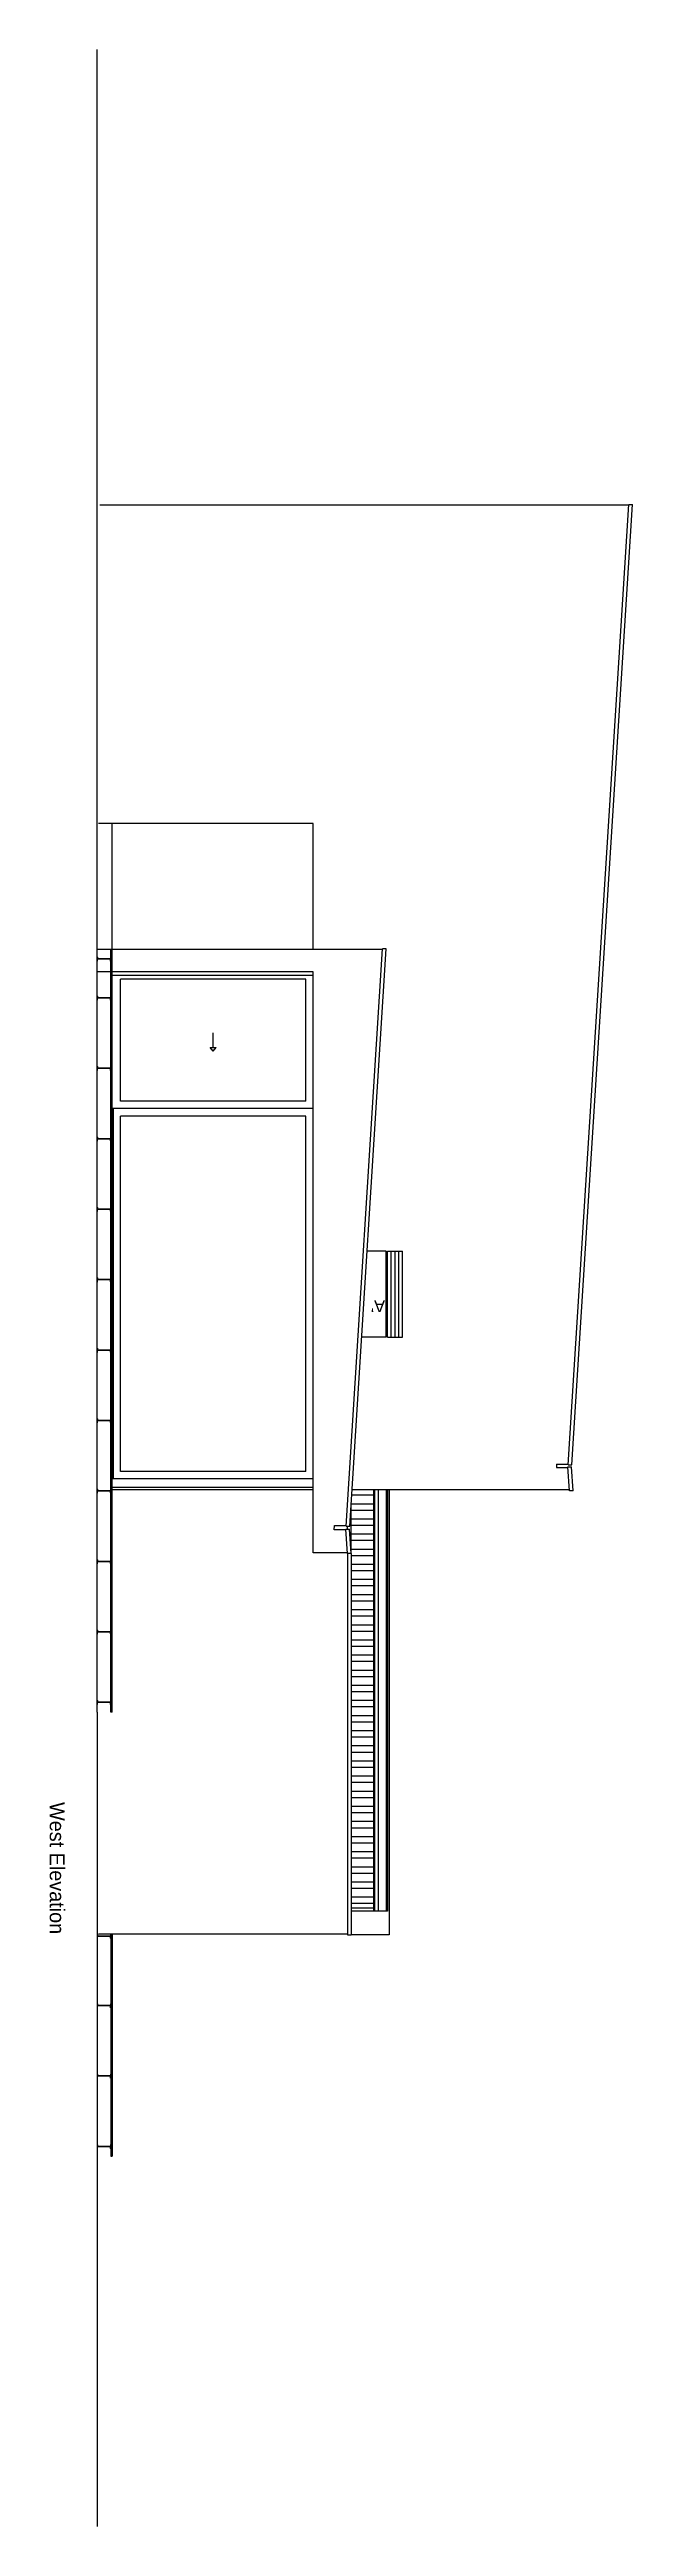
# Model space of a CAD drawing. Header units: inches. Extents: x 23 to 96, y 10 to 141.
# Drawn here: x 22.77 to 30.64, y 33.71 to 67.17 of the extents above; entities that cross this region are included whole.
import ezdxf

# ---------------------------------------------------------------- set-up
doc = ezdxf.new("R2010")
doc.units = ezdxf.units.IN
doc.header["$MEASUREMENT"] = 0
for name, color, linetype, lineweight in [('Cut', 2, 'Continuous', 5), ('Legends', 7, 'Continuous', 0), ('View in first plane', 250, 'Continuous', 0), ('View in second plane', 253, 'Continuous', 0)]:
    doc.layers.add(name, color=color, linetype=linetype, lineweight=lineweight)
doc.styles.add('texto', font='txt.shx')

msp = doc.modelspace()

# ---------------------------------------------------------------- texts
at = {"layer": 'Legends', "attachment_point": 3, "style": 'texto'}
for s, insert, char_height, width, rotation in [("{\\fArial|b0|i0|c0|p34;A'}", (27.109, 50.114), 0.16, 8.5641, 180), ('{\\fCentury Gothic|b0|i0|c0|p34;West Elevation}', (22.971, 41.712), 0.2, 17.12821, 270)]:
    msp.add_mtext(s, dxfattribs=dict(at, insert=insert, char_height=char_height, width=width, rotation=rotation))

# ---------------------------------------------------------------- linework, layer by layer
at = {"layer": 'Cut'}
for q in [(23.413, 67.167), (23.413, 33.712)]:
    msp.add_line((23.413, 44.712), q, dxfattribs=at)
at = {"layer": 'View in first plane'}
for p, q in [((23.613, 55.012), (23.413, 55.012)), ((23.413, 54.912), (23.413, 54.912)), ((23.417, 54.908), (23.417, 54.889)), ((23.417, 54.856), (23.417, 54.875)), ((23.589, 54.884), (23.422, 54.884)), ((23.589, 54.88), (23.422, 54.88)), ((23.594, 54.908), (23.594, 54.889)), ((23.594, 54.856), (23.594, 54.875)), ((23.598, 44.712), (23.598, 55.012)), ((23.598, 54.912), (23.598, 54.912)), ((27.265, 55.012), (23.613, 55.012)), ((23.613, 44.712), (23.613, 55.012)), ((26.773, 47.222), (27.265, 55.022)), ((26.823, 47.222), (27.315, 55.022)), ((27.315, 55.022), (27.265, 55.022)), ((23.413, 54.852), (23.413, 54.852)), ((23.598, 54.712), (23.413, 54.712)), ((23.598, 54.852), (23.598, 54.852)), ((26.328, 54.712), (23.613, 54.712)), ((23.658, 54.712), (23.613, 54.712)), ((26.328, 46.862), (26.328, 54.712)), ((23.413, 54.385), (23.413, 54.385)), ((23.413, 54.325), (23.413, 54.325)), ((23.417, 54.381), (23.417, 54.362)), ((23.417, 54.329), (23.417, 54.348)), ((23.589, 54.357), (23.422, 54.357)), ((23.589, 54.353), (23.422, 54.353)), ((23.594, 54.381), (23.594, 54.362)), ((23.594, 54.329), (23.594, 54.348)), ((23.598, 54.385), (23.598, 54.385)), ((23.598, 54.325), (23.598, 54.325)), ((23.413, 53.435), (23.413, 53.435)), ((23.413, 53.375), (23.413, 53.375)), ((23.417, 53.431), (23.417, 53.412)), ((23.417, 53.379), (23.417, 53.398)), ((23.589, 53.407), (23.422, 53.407)), ((23.589, 53.403), (23.422, 53.403)), ((23.594, 53.431), (23.594, 53.412)), ((23.594, 53.379), (23.594, 53.398)), ((23.598, 53.435), (23.598, 53.435)), ((23.598, 53.375), (23.598, 53.375)), ((23.413, 52.482), (23.413, 52.482)), ((23.413, 52.422), (23.413, 52.422)), ((23.417, 52.478), (23.417, 52.459)), ((23.417, 52.426), (23.417, 52.445)), ((23.589, 52.454), (23.422, 52.454)), ((23.589, 52.45), (23.422, 52.45)), ((23.594, 52.478), (23.594, 52.459)), ((23.594, 52.426), (23.594, 52.445)), ((23.598, 52.482), (23.598, 52.482)), ((23.598, 52.422), (23.598, 52.422)), ((23.413, 51.532), (23.413, 51.532)), ((23.417, 51.528), (23.417, 51.509)), ((23.594, 51.528), (23.594, 51.509)), ((23.598, 51.532), (23.598, 51.532)), ((23.413, 51.472), (23.413, 51.472)), ((23.417, 51.476), (23.417, 51.495)), ((23.589, 51.504), (23.422, 51.504)), ((23.589, 51.5), (23.422, 51.5)), ((23.594, 51.476), (23.594, 51.495)), ((23.598, 51.472), (23.598, 51.472)), ((23.413, 50.58), (23.413, 50.58)), ((23.413, 50.52), (23.413, 50.52)), ((23.417, 50.576), (23.417, 50.557)), ((23.417, 50.524), (23.417, 50.543)), ((23.589, 50.552), (23.422, 50.552)), ((23.589, 50.548), (23.422, 50.548)), ((23.594, 50.576), (23.594, 50.557)), ((23.594, 50.524), (23.594, 50.543)), ((23.598, 50.58), (23.598, 50.58)), ((23.598, 50.52), (23.598, 50.52)), ((23.413, 49.629), (23.413, 49.629)), ((23.413, 49.569), (23.413, 49.569)), ((23.417, 49.625), (23.417, 49.606)), ((23.417, 49.573), (23.417, 49.592)), ((23.589, 49.601), (23.422, 49.601)), ((23.589, 49.597), (23.422, 49.597)), ((23.594, 49.625), (23.594, 49.606)), ((23.594, 49.573), (23.594, 49.592)), ((23.598, 49.629), (23.598, 49.629)), ((23.598, 49.569), (23.598, 49.569)), ((23.413, 48.677), (23.413, 48.677)), ((23.413, 48.617), (23.413, 48.617)), ((23.417, 48.673), (23.417, 48.654)), ((23.417, 48.621), (23.417, 48.64)), ((23.589, 48.649), (23.422, 48.649)), ((23.589, 48.645), (23.422, 48.645)), ((23.594, 48.673), (23.594, 48.654)), ((23.594, 48.621), (23.594, 48.64)), ((23.598, 48.677), (23.598, 48.677)), ((23.598, 48.617), (23.598, 48.617)), ((23.413, 47.727), (23.413, 47.727)), ((23.413, 47.667), (23.413, 47.667)), ((23.417, 47.723), (23.417, 47.704)), ((23.417, 47.671), (23.417, 47.69)), ((23.589, 47.699), (23.422, 47.699)), ((23.589, 47.695), (23.422, 47.695)), ((23.594, 47.723), (23.594, 47.704)), ((23.594, 47.671), (23.594, 47.69)), ((23.598, 47.727), (23.598, 47.727)), ((23.598, 47.667), (23.598, 47.667)), ((26.613, 47.174), (26.616, 47.232)), ((26.769, 47.174), (26.613, 47.174)), ((26.616, 47.232), (26.774, 47.232)), ((26.769, 47.184), (26.819, 47.184)), ((26.791, 46.852), (26.769, 47.184)), ((26.773, 47.222), (26.823, 47.222)), ((26.841, 46.852), (26.819, 47.184)), ((26.79, 46.862), (26.328, 46.862)), ((26.841, 46.852), (26.791, 46.852)), ((23.413, 46.774), (23.413, 46.774)), ((23.413, 46.714), (23.413, 46.714)), ((23.417, 46.77), (23.417, 46.751)), ((23.417, 46.718), (23.417, 46.737)), ((23.589, 46.746), (23.422, 46.746)), ((23.589, 46.742), (23.422, 46.742)), ((23.594, 46.77), (23.594, 46.751)), ((23.594, 46.718), (23.594, 46.737)), ((23.598, 46.774), (23.598, 46.774)), ((23.598, 46.714), (23.598, 46.714)), ((23.413, 45.824), (23.413, 45.824)), ((23.413, 45.764), (23.413, 45.764)), ((23.417, 45.82), (23.417, 45.801)), ((23.417, 45.768), (23.417, 45.787)), ((23.589, 45.796), (23.422, 45.796)), ((23.589, 45.792), (23.422, 45.792)), ((23.594, 45.82), (23.594, 45.801)), ((23.594, 45.768), (23.594, 45.787)), ((23.598, 45.824), (23.598, 45.824)), ((23.598, 45.764), (23.598, 45.764)), ((23.413, 44.872), (23.413, 44.872)), ((23.417, 44.868), (23.417, 44.849)), ((23.417, 44.816), (23.417, 44.835)), ((23.589, 44.844), (23.422, 44.844)), ((23.589, 44.84), (23.422, 44.84)), ((23.594, 44.868), (23.594, 44.849)), ((23.594, 44.816), (23.594, 44.835)), ((23.598, 44.872), (23.598, 44.872)), ((23.413, 44.812), (23.413, 44.812)), ((23.598, 44.812), (23.598, 44.812)), ((23.613, 44.712), (23.598, 44.712))]:
    msp.add_line(p, q, dxfattribs=at)
for centre, radius, start, end in [((23.413, 54.908), 0.004, 360, 90), ((23.422, 54.889), 0.005, 180, 270), ((23.422, 54.875), 0.005, 90, 180), ((23.589, 54.889), 0.005, 270, 0), ((23.589, 54.875), 0.005, 0, 90), ((23.598, 54.908), 0.004, 90, 180), ((23.413, 54.856), 0.004, 270, 0), ((23.598, 54.856), 0.004, 180, 270), ((23.413, 54.381), 0.004, 360, 90), ((23.413, 54.329), 0.004, 270, 0), ((23.422, 54.362), 0.005, 180, 270), ((23.422, 54.348), 0.005, 90, 180), ((23.589, 54.362), 0.005, 270, 0), ((23.589, 54.348), 0.005, 0, 90), ((23.598, 54.381), 0.004, 90, 180), ((23.598, 54.329), 0.004, 180, 270), ((23.413, 53.431), 0.004, 360, 90), ((23.413, 53.379), 0.004, 270, 0), ((23.422, 53.412), 0.005, 180, 270), ((23.422, 53.398), 0.005, 90, 180), ((23.589, 53.412), 0.005, 270, 0), ((23.589, 53.398), 0.005, 0, 90), ((23.598, 53.431), 0.004, 90, 180), ((23.598, 53.379), 0.004, 180, 270), ((23.413, 52.478), 0.004, 360, 90), ((23.413, 52.426), 0.004, 270, 0), ((23.422, 52.459), 0.005, 180, 270), ((23.422, 52.445), 0.005, 90, 180), ((23.589, 52.459), 0.005, 270, 0), ((23.589, 52.445), 0.005, 0, 90), ((23.598, 52.478), 0.004, 90, 180), ((23.598, 52.426), 0.004, 180, 270), ((23.413, 51.528), 0.004, 360, 90), ((23.598, 51.528), 0.004, 90, 180), ((23.413, 51.476), 0.004, 270, 0), ((23.422, 51.509), 0.005, 180, 270), ((23.422, 51.495), 0.005, 90, 180), ((23.589, 51.509), 0.005, 270, 0), ((23.589, 51.495), 0.005, 0, 90), ((23.598, 51.476), 0.004, 180, 270), ((23.413, 50.576), 0.004, 360, 90), ((23.413, 50.524), 0.004, 270, 0), ((23.422, 50.557), 0.005, 180, 270), ((23.422, 50.543), 0.005, 90, 180), ((23.589, 50.557), 0.005, 270, 0), ((23.589, 50.543), 0.005, 0, 90), ((23.598, 50.576), 0.004, 90, 180), ((23.598, 50.524), 0.004, 180, 270), ((23.413, 49.625), 0.004, 360, 90), ((23.413, 49.573), 0.004, 270, 0), ((23.422, 49.606), 0.005, 180, 270), ((23.422, 49.592), 0.005, 90, 180), ((23.589, 49.606), 0.005, 270, 0), ((23.589, 49.592), 0.005, 0, 90), ((23.598, 49.625), 0.004, 90, 180), ((23.598, 49.573), 0.004, 180, 270), ((23.413, 48.673), 0.004, 360, 90), ((23.413, 48.621), 0.004, 270, 0), ((23.422, 48.654), 0.005, 180, 270), ((23.422, 48.64), 0.005, 90, 180), ((23.589, 48.654), 0.005, 270, 0), ((23.589, 48.64), 0.005, 0, 90), ((23.598, 48.673), 0.004, 90, 180), ((23.598, 48.621), 0.004, 180, 270), ((23.413, 47.723), 0.004, 360, 90), ((23.413, 47.671), 0.004, 270, 0), ((23.422, 47.704), 0.005, 180, 270), ((23.422, 47.69), 0.005, 90, 180), ((23.589, 47.704), 0.005, 270, 0), ((23.589, 47.69), 0.005, 0, 90), ((23.598, 47.723), 0.004, 90, 180), ((23.598, 47.671), 0.004, 180, 270), ((23.413, 46.77), 0.004, 360, 90), ((23.413, 46.718), 0.004, 270, 0), ((23.422, 46.751), 0.005, 180, 270), ((23.422, 46.737), 0.005, 90, 180), ((23.589, 46.751), 0.005, 270, 0), ((23.589, 46.737), 0.005, 0, 90), ((23.598, 46.77), 0.004, 90, 180), ((23.598, 46.718), 0.004, 180, 270), ((23.413, 45.82), 0.004, 360, 90), ((23.413, 45.768), 0.004, 270, 0), ((23.422, 45.801), 0.005, 180, 270), ((23.422, 45.787), 0.005, 90, 180), ((23.589, 45.801), 0.005, 270, 0), ((23.589, 45.787), 0.005, 0, 90), ((23.598, 45.82), 0.004, 90, 180), ((23.598, 45.768), 0.004, 180, 270), ((23.413, 44.868), 0.004, 360, 90), ((23.422, 44.849), 0.005, 180, 270), ((23.422, 44.835), 0.005, 90, 180), ((23.589, 44.849), 0.005, 270, 0), ((23.589, 44.835), 0.005, 0, 90), ((23.598, 44.868), 0.004, 90, 180), ((23.413, 44.816), 0.004, 270, 0), ((23.598, 44.816), 0.004, 180, 270)]:
    msp.add_arc(centre, radius, start, end, dxfattribs=at)
at = {"layer": 'View in second plane'}
for p, q in [((30.591, 61.012), (23.448, 61.012)), ((29.774, 48.052), (30.592, 61.022)), ((29.824, 48.052), (30.642, 61.022)), ((30.592, 61.022), (30.642, 61.022)), ((26.328, 56.712), (23.428, 56.712)), ((23.608, 56.712), (23.608, 55.012)), ((26.328, 55.012), (26.328, 56.712)), ((26.328, 54.662), (23.613, 54.662)), ((23.728, 52.962), (23.728, 54.612)), ((26.228, 54.612), (23.728, 54.612)), ((26.228, 52.962), (26.228, 54.612)), ((24.978, 53.687), (24.978, 53.887)), ((24.978, 53.64), (24.94, 53.687)), ((24.94, 53.687), (25.017, 53.687)), ((24.978, 53.64), (25.017, 53.687)), ((26.328, 52.862), (23.613, 52.862)), ((23.628, 52.862), (23.628, 47.862)), ((26.228, 52.962), (23.728, 52.962)), ((23.728, 47.962), (23.728, 52.762)), ((26.228, 52.762), (23.728, 52.762)), ((26.228, 47.962), (26.228, 52.762)), ((27.315, 50.937), (27.058, 50.937)), ((27.315, 49.774), (27.315, 50.937)), ((27.315, 50.887), (27.335, 50.887)), ((27.335, 49.774), (27.335, 50.937)), ((27.335, 50.937), (27.535, 50.937)), ((27.385, 49.774), (27.385, 50.937)), ((27.435, 49.774), (27.435, 50.937)), ((27.485, 49.774), (27.485, 50.937)), ((27.535, 49.774), (27.535, 50.937)), ((27.315, 49.774), (26.984, 49.774)), ((27.315, 49.824), (27.335, 49.824)), ((27.335, 49.774), (27.535, 49.774)), ((26.328, 47.862), (23.613, 47.862)), ((26.228, 47.962), (23.728, 47.962)), ((29.616, 48.062), (29.774, 48.062)), ((29.616, 48.062), (29.616, 48.014)), ((29.616, 48.014), (29.771, 48.014)), ((29.77, 48.024), (29.82, 48.024)), ((29.791, 47.702), (29.77, 48.024)), ((29.774, 48.052), (29.824, 48.052)), ((29.841, 47.702), (29.82, 48.024)), ((26.328, 47.747), (23.613, 47.747)), ((26.328, 47.712), (23.613, 47.712)), ((26.842, 47.526), (27.146, 47.526)), ((26.85, 47.644), (27.146, 47.644)), ((29.79, 47.712), (26.854, 47.712)), ((27.146, 47.712), (27.146, 42.022)), ((27.156, 47.712), (27.156, 42.022)), ((27.206, 47.712), (27.206, 42.022)), ((27.314, 47.712), (27.314, 42.022)), ((27.334, 47.712), (27.334, 42.022)), ((27.354, 47.712), (27.354, 41.702)), ((29.841, 47.702), (29.791, 47.702)), ((26.791, 47.184), (26.791, 47.222)), ((26.841, 46.852), (26.841, 47.499)), ((26.841, 47.44), (27.146, 47.44)), ((26.841, 47.322), (27.146, 47.322)), ((26.841, 47.236), (27.146, 47.236)), ((26.791, 46.852), (26.791, 41.702)), ((26.841, 47.118), (27.146, 47.118)), ((26.841, 47.032), (27.146, 47.032)), ((26.841, 46.913), (27.146, 46.913)), ((26.841, 46.852), (26.841, 41.702)), ((26.841, 46.827), (27.146, 46.827)), ((26.841, 46.709), (27.146, 46.709)), ((26.841, 46.623), (27.146, 46.623)), ((26.841, 46.505), (27.146, 46.505)), ((26.841, 46.419), (27.146, 46.419)), ((26.841, 46.3), (27.146, 46.3)), ((26.841, 46.214), (27.146, 46.214)), ((26.841, 46.096), (27.146, 46.096)), ((26.841, 46.01), (27.146, 46.01)), ((26.841, 45.892), (27.146, 45.892)), ((26.841, 45.806), (27.146, 45.806)), ((26.841, 45.688), (27.146, 45.688)), ((26.841, 45.602), (27.146, 45.602)), ((26.841, 45.483), (27.146, 45.483)), ((26.841, 45.397), (27.146, 45.397)), ((26.841, 45.279), (27.146, 45.279)), ((26.841, 45.193), (27.146, 45.193)), ((26.841, 45.075), (27.146, 45.075)), ((26.841, 44.989), (27.146, 44.989)), ((26.841, 44.871), (27.146, 44.871)), ((26.841, 44.785), (27.146, 44.785)), ((26.841, 44.666), (27.146, 44.666)), ((26.841, 44.58), (27.146, 44.58)), ((26.841, 44.462), (27.146, 44.462)), ((26.841, 44.376), (27.146, 44.376)), ((26.841, 44.258), (27.146, 44.258)), ((26.841, 44.172), (27.146, 44.172)), ((26.841, 44.053), (27.146, 44.053)), ((26.841, 43.967), (27.146, 43.967)), ((26.841, 43.849), (27.146, 43.849)), ((26.841, 43.763), (27.146, 43.763)), ((26.841, 43.645), (27.146, 43.645)), ((26.841, 43.559), (27.146, 43.559)), ((26.841, 43.441), (27.146, 43.441)), ((26.841, 43.355), (27.146, 43.355)), ((26.841, 43.236), (27.146, 43.236)), ((26.841, 43.15), (27.146, 43.15)), ((26.841, 43.032), (27.146, 43.032)), ((26.841, 42.946), (27.146, 42.946)), ((26.841, 42.828), (27.146, 42.828)), ((26.841, 42.742), (27.146, 42.742)), ((26.841, 42.623), (27.146, 42.623)), ((26.841, 42.537), (27.146, 42.537)), ((26.841, 42.419), (27.146, 42.419)), ((26.841, 42.333), (27.146, 42.333)), ((26.841, 42.215), (27.146, 42.215)), ((26.841, 42.129), (27.146, 42.129)), ((27.146, 42.064), (26.841, 42.064)), ((27.334, 42.022), (26.841, 42.022)), ((23.413, 41.712), (23.413, 41.712)), ((23.413, 41.652), (23.413, 41.652)), ((23.417, 41.708), (23.417, 41.689)), ((23.417, 41.656), (23.417, 41.675)), ((23.589, 41.684), (23.422, 41.684)), ((23.589, 41.68), (23.422, 41.68)), ((26.791, 41.712), (23.428, 41.712)), ((23.594, 41.708), (23.594, 41.689)), ((23.594, 41.656), (23.594, 41.675)), ((23.598, 41.712), (23.598, 38.712)), ((23.598, 41.712), (23.598, 41.712)), ((23.598, 41.652), (23.598, 41.652)), ((23.613, 41.712), (23.613, 38.712)), ((26.791, 41.702), (26.841, 41.702)), ((27.354, 41.702), (26.841, 41.702)), ((23.413, 40.774), (23.413, 40.774)), ((23.413, 40.714), (23.413, 40.714)), ((23.417, 40.77), (23.417, 40.751)), ((23.417, 40.718), (23.417, 40.737)), ((23.589, 40.746), (23.422, 40.746)), ((23.589, 40.742), (23.422, 40.742)), ((23.594, 40.77), (23.594, 40.751)), ((23.594, 40.718), (23.594, 40.737)), ((23.598, 40.774), (23.598, 40.774)), ((23.598, 40.714), (23.598, 40.714)), ((23.413, 39.824), (23.413, 39.824)), ((23.417, 39.82), (23.417, 39.801)), ((23.594, 39.82), (23.594, 39.801)), ((23.598, 39.824), (23.598, 39.824)), ((23.413, 39.764), (23.413, 39.764)), ((23.417, 39.768), (23.417, 39.787)), ((23.589, 39.796), (23.422, 39.796)), ((23.589, 39.792), (23.422, 39.792)), ((23.594, 39.768), (23.594, 39.787)), ((23.598, 39.764), (23.598, 39.764)), ((23.413, 38.872), (23.413, 38.872)), ((23.413, 38.812), (23.413, 38.812)), ((23.417, 38.868), (23.417, 38.849)), ((23.417, 38.816), (23.417, 38.835)), ((23.589, 38.844), (23.422, 38.844)), ((23.589, 38.84), (23.422, 38.84)), ((23.594, 38.868), (23.594, 38.849)), ((23.594, 38.816), (23.594, 38.835)), ((23.598, 38.872), (23.598, 38.872)), ((23.598, 38.812), (23.598, 38.812)), ((23.598, 38.712), (23.613, 38.712))]:
    msp.add_line(p, q, dxfattribs=at)
for centre, radius, start, end in [((23.413, 41.708), 0.004, 360, 90), ((23.413, 41.656), 0.004, 270, 0), ((23.422, 41.689), 0.005, 180, 270), ((23.422, 41.675), 0.005, 90, 180), ((23.589, 41.689), 0.005, 270, 0), ((23.589, 41.675), 0.005, 0, 90), ((23.598, 41.708), 0.004, 90, 180), ((23.598, 41.656), 0.004, 180, 270), ((23.413, 40.77), 0.004, 360, 90), ((23.413, 40.718), 0.004, 270, 0), ((23.422, 40.751), 0.005, 180, 270), ((23.422, 40.737), 0.005, 90, 180), ((23.589, 40.751), 0.005, 270, 0), ((23.589, 40.737), 0.005, 0, 90), ((23.598, 40.77), 0.004, 90, 180), ((23.598, 40.718), 0.004, 180, 270), ((23.413, 39.82), 0.004, 360, 90), ((23.598, 39.82), 0.004, 90, 180), ((23.413, 39.768), 0.004, 270, 0), ((23.422, 39.801), 0.005, 180, 270), ((23.422, 39.787), 0.005, 90, 180), ((23.589, 39.801), 0.005, 270, 0), ((23.589, 39.787), 0.005, 0, 90), ((23.598, 39.768), 0.004, 180, 270), ((23.413, 38.868), 0.004, 360, 90), ((23.413, 38.816), 0.004, 270, 0), ((23.422, 38.849), 0.005, 180, 270), ((23.422, 38.835), 0.005, 90, 180), ((23.589, 38.849), 0.005, 270, 0), ((23.589, 38.835), 0.005, 0, 90), ((23.598, 38.868), 0.004, 90, 180), ((23.598, 38.816), 0.004, 180, 270)]:
    msp.add_arc(centre, radius, start, end, dxfattribs=at)

msp.set_redraw_order([(e.dxf.handle, doc.entitydb.next_handle()) for e in msp.query("TEXT MTEXT ATTDEF DIMENSION ARC_DIMENSION")])  # texts and dimensions are drawn at this point

doc.saveas('drawing.dxf')
